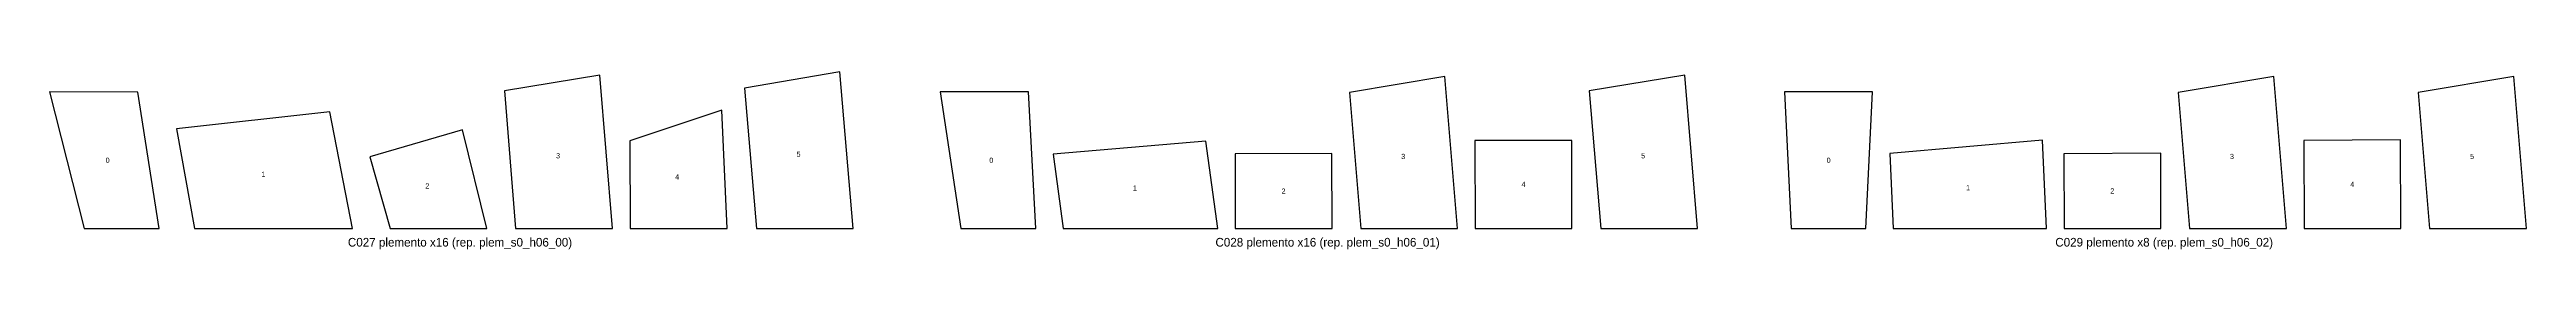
# Model space of a CAD drawing. Header units: metres. Extents: x 0 to 21, y -12 to 1.8.
# Drawn here: x 0 to 14.25, y -12.03 to -11.01 of the extents above; entities that cross this region are included whole.
import ezdxf
from ezdxf.enums import TextEntityAlignment as Align

# ---------------------------------------------------------------- set-up
doc = ezdxf.new("R2010")
doc.units = ezdxf.units.M
doc.layers.add('ESTM_PLANTILLA', color=7, linetype='Continuous')
doc.layers.add('ESTM_PLANTILLA_TEXTO', color=3, linetype='Continuous')

msp = doc.modelspace()

# ---------------------------------------------------------------- linework, layer by layer
at = {"layer": 'ESTM_PLANTILLA'}
for points in [[(2.681, -11.911), (3.238, -11.911), (3.165, -11.026), (2.616, -11.118)], [(4.066, -11.911), (4.623, -11.911), (4.545, -11.007), (3.997, -11.101)], [(7.542, -11.911), (8.099, -11.911), (8.026, -11.034), (7.477, -11.126)], [(8.922, -11.911), (9.479, -11.911), (9.406, -11.026), (8.856, -11.118)], [(12.309, -11.911), (12.866, -11.911), (12.793, -11.034), (12.244, -11.126)], [(13.69, -11.911), (14.247, -11.911), (14.174, -11.034), (13.624, -11.126)], [(0.199, -11.911), (0.63, -11.911), (0.507, -11.125), (0, -11.123)], [(0.834, -11.911), (1.742, -11.911), (1.613, -11.239), (0.73, -11.336)], [(3.34, -11.911), (3.897, -11.911), (3.866, -11.228), (3.338, -11.405)], [(5.242, -11.911), (5.673, -11.911), (5.63, -11.124), (5.123, -11.124)], [(10.017, -11.911), (10.448, -11.911), (10.486, -11.124), (9.979, -11.124)], [(1.959, -11.911), (2.516, -11.911), (2.376, -11.343), (1.842, -11.498)], [(5.831, -11.911), (6.719, -11.911), (6.65, -11.407), (5.773, -11.483)], [(6.82, -11.911), (7.377, -11.911), (7.376, -11.479), (6.819, -11.481)], [(8.2, -11.911), (8.756, -11.911), (8.756, -11.403), (8.199, -11.404)], [(10.605, -11.911), (11.486, -11.911), (11.464, -11.402), (10.586, -11.478)], [(11.587, -11.911), (12.144, -11.911), (12.143, -11.477), (11.586, -11.481)], [(12.968, -11.911), (13.524, -11.911), (13.523, -11.401), (12.966, -11.404)]]:
    msp.add_lwpolyline(points, close=True, dxfattribs=at)

# ---------------------------------------------------------------- texts
at = {"layer": 'ESTM_PLANTILLA_TEXTO'}
for s, height, p in [('0', 0.03, (0.334, -11.518)), ('3', 0.03, (2.925, -11.492)), ('5', 0.03, (4.308, -11.483)), ('0', 0.03, (5.417, -11.518)), ('3', 0.03, (7.786, -11.496)), ('5', 0.03, (9.166, -11.492)), ('0', 0.03, (10.233, -11.518)), ('3', 0.03, (12.553, -11.496)), ('5', 0.03, (13.934, -11.496)), ('1', 0.03, (1.23, -11.599)), ('2', 0.03, (2.173, -11.666)), ('4', 0.03, (3.61, -11.614)), ('1', 0.03, (6.243, -11.678)), ('2', 0.03, (7.098, -11.696)), ('4', 0.03, (8.478, -11.657)), ('1', 0.03, (11.035, -11.676)), ('2', 0.03, (11.865, -11.695)), ('4', 0.03, (13.245, -11.657)), ('C027 plemento x16 (rep. plem_s0_h06_00)', 0.05, (2.361, -11.991)), ('C028 plemento x16 (rep. plem_s0_h06_01)', 0.05, (7.351, -11.991)), ('C029 plemento x8 (rep. plem_s0_h06_02)', 0.05, (12.163, -11.991))]:
    msp.add_text(s, height=height, dxfattribs=at).set_placement(p, align=Align.MIDDLE_CENTER)

doc.saveas('drawing.dxf')
